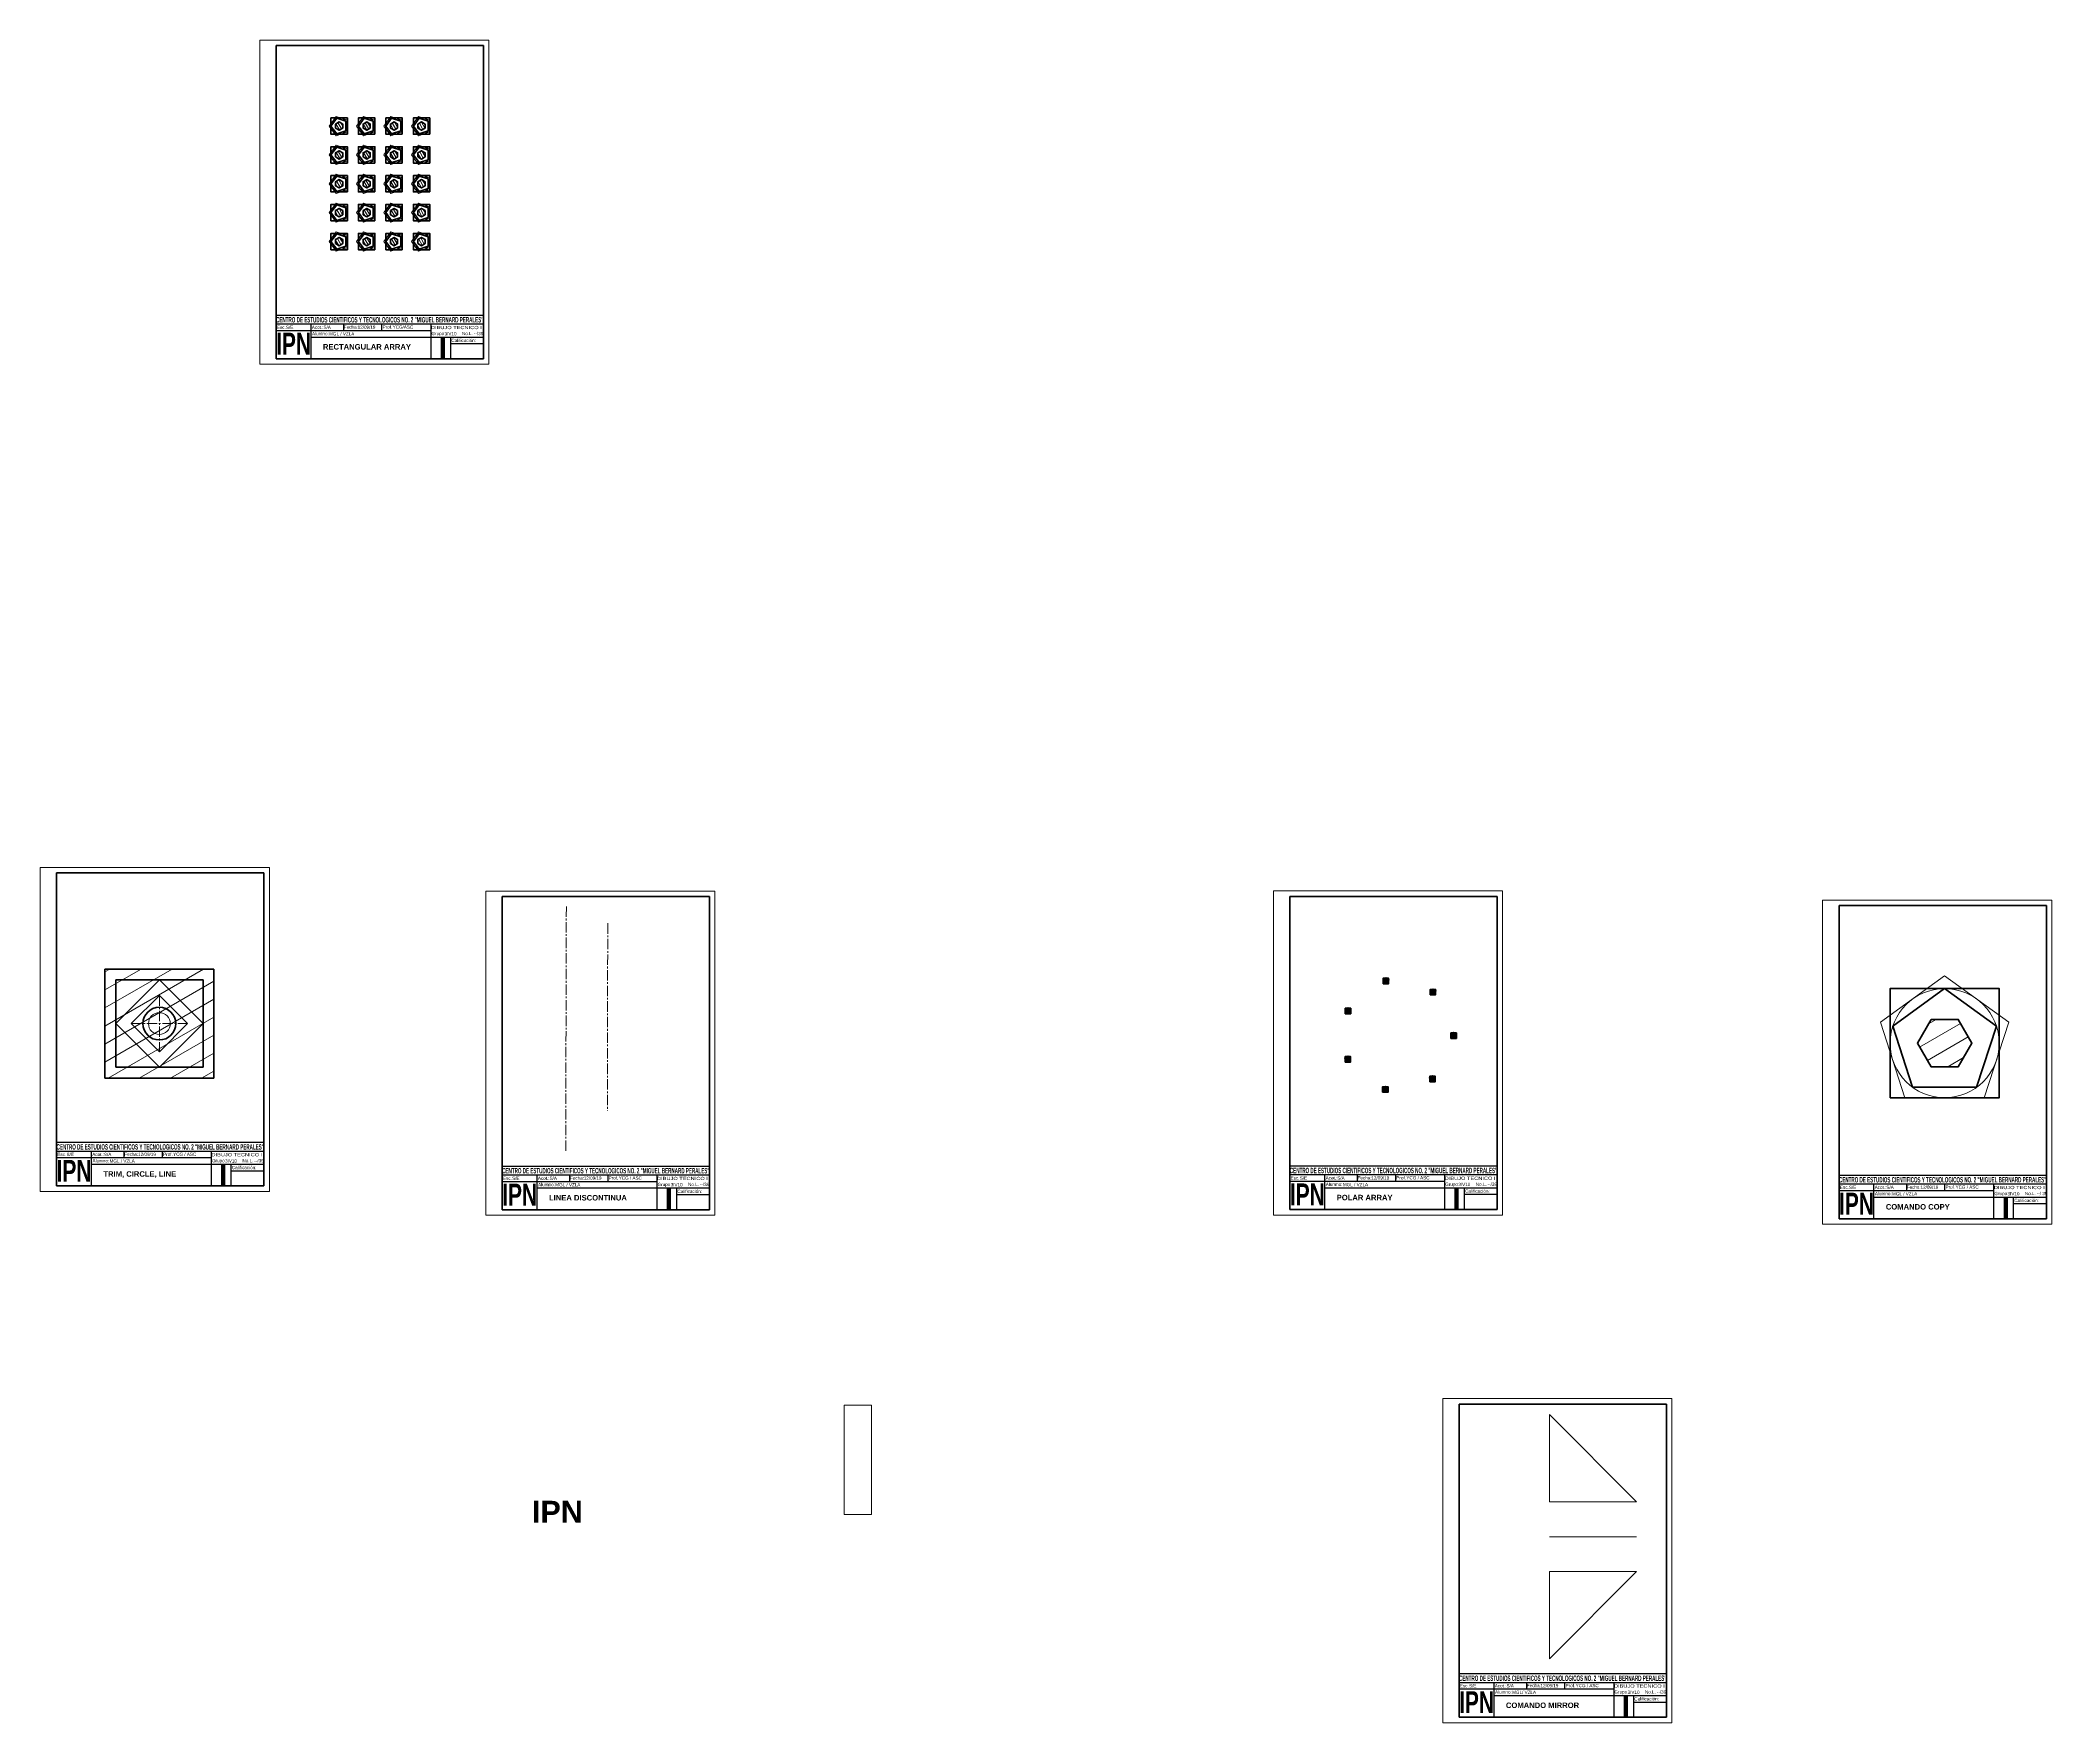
# Model space of a CAD drawing. Header units: millimetres. Extents: x 2447 to 4290, y 1220 to 2762.
import ezdxf
from ezdxf.enums import TextEntityAlignment as Align

# ---------------------------------------------------------------- set-up
doc = ezdxf.new("R2010")
doc.units = ezdxf.units.MM
doc.header["$LTSCALE"] = 0.5
doc.linetypes.add('CENTER2', pattern=[28.575, 19.05, -3.175, 3.175, -3.175])
for name, color, linetype, lineweight in [('Cuadro de Datos', 5, 'Continuous', 30), ('Linea Continua Gruesa', 4, 'Continuous', 70), ('Linea Continua Mediana', 5, 'Continuous', 50), ('Línea Continua Fina', 1, 'Continuous', 5), ('Línea de Ejes', 6, 'CENTER2', 5), ('Margen', 4, 'Continuous', 70)]:
    doc.layers.add(name, color=color, linetype=linetype, lineweight=lineweight)
doc.layers.add('Texto', color=1, linetype='Continuous')
doc.layers.add('Texto Títulos', color=1, linetype='Continuous')
doc.styles.add('IPN', font='', dxfattribs={"height": 20})
doc.styles.add('TEXT', font='arial.ttf', dxfattribs={"height": 3})
doc.styles.add('TÍTULO', font='', dxfattribs={"height": 5})
doc.styles.get('IPN').set_extended_font_data('Arial', bold=True)
doc.styles.get('TÍTULO').set_extended_font_data('Arial', bold=True)

# ---------------------------------------------------------------- blocks, each defined once
blk = doc.blocks.new('*U1')
at = {"layer": 'Línea Continua Fina'}
h = blk.add_hatch(dxfattribs=at)
h.set_pattern_fill('LINE', color=256, scale=0.225, angle=30)
h.set_pattern_definition([(30, (-246.08765, -94.8718), (-0.3571875, 0.6186669), [])])
h.paths.add_polyline_path([(-0.6, 0.8), (-1.2, -0.3), (-0.6, -1.4), (0.6, -1.4), (1.2, -0.3), (0.6, 0.8)])
at = {"layer": 'Linea Continua Gruesa'}
for points in [[(-2.5, -2.8), (2.5, -2.8), (2.5, 2.2), (-2.5, 2.2)], [(-0.6, 0.8), (-1.2, -0.3), (-0.6, -1.4), (0.6, -1.4), (1.2, -0.3), (0.6, 0.8)]]:
    blk.add_lwpolyline(points, close=True, dxfattribs=at)
at = {"layer": 'Linea Continua Mediana'}
blk.add_lwpolyline([(0, 2.2), (-2.4, 0.5), (-1.5, -2.3), (1.5, -2.3), (2.4, 0.5)], close=True, dxfattribs=at)
at = {"layer": 'Línea Continua Fina'}
blk.add_lwpolyline([(0, 2.8), (-2.9, 0.7), (-1.8, -2.8), (1.8, -2.8), (2.9, 0.7)], close=True, dxfattribs=at)
blk.add_circle((0, -0.3), 2.5, dxfattribs=at)
blk = doc.blocks.new('*U2')
at = {"layer": 'Línea Continua Fina', "color": 0, "linetype": 'ByBlock', "lineweight": -2, "transparency": 16777216}
for p in [(229.1, 119.7), (272.2, 109.6), (194.4, 92.3), (291.2, 69.7), (194.2, 48), (228.6, 20.3), (271.8, 29.9)]:
    blk.add_blockref('*U1', p, dxfattribs=at)
blk = doc.blocks.new('*U3')
at = {"layer": 'Línea Continua Fina'}
h = blk.add_hatch(dxfattribs=at)
h.set_pattern_fill('LINE', color=256, scale=0.675, angle=30)
h.set_pattern_definition([(30, (-738.263, -284.6154), (-1.0715625, 1.8560007), [])])
h.paths.add_polyline_path([(-1.9, 2.4), (-3.8, -0.9), (-1.9, -4.1), (1.9, -4.1), (3.8, -0.9), (1.9, 2.4)])
at = {"layer": 'Linea Continua Gruesa'}
for points in [[(-7.5, -8.4), (7.5, -8.4), (7.5, 6.6), (-7.5, 6.6)], [(-1.9, 2.4), (-3.8, -0.9), (-1.9, -4.1), (1.9, -4.1), (3.8, -0.9), (1.9, 2.4)]]:
    blk.add_lwpolyline(points, close=True, dxfattribs=at)
at = {"layer": 'Linea Continua Mediana'}
blk.add_lwpolyline([(0, 6.6), (-7.1, 1.4), (-4.4, -7), (4.4, -7), (7.1, 1.4)], close=True, dxfattribs=at)
at = {"layer": 'Línea Continua Fina'}
blk.add_lwpolyline([(0, 8.4), (-8.8, 2), (-5.4, -8.4), (5.4, -8.4), (8.8, 2)], close=True, dxfattribs=at)
blk.add_circle((0, -0.9), 7.5, dxfattribs=at)
blk = doc.blocks.new('*U4')
at = {"layer": 'Línea Continua Fina', "color": 0, "linetype": 'ByBlock', "lineweight": -2, "transparency": 16777216}
for p in [(0, 75.5), (26.5, 75.5), (52.9, 75.5), (79.4, 75.5), (105.8, 75.5), (0, 50.3), (26.5, 50.3), (52.9, 50.3), (79.4, 50.3), (105.8, 50.3), (0, 25.2), (26.5, 25.2), (52.9, 25.2), (79.4, 25.2), (105.8, 25.2), (0, 0), (26.5, 0), (52.9, 0), (79.4, 0), (105.8, 0)]:
    blk.add_blockref('*U3', p, dxfattribs=at)
blk = doc.blocks.new('Cuadro de Datos Hoja A4')
at = {"layer": 'Cuadro de Datos'}
for p, q in [((15, 45), (205, 45)), ((15, 5), (15, 45)), ((15, 37), (205, 37)), ((47, 5), (47, 37)), ((77, 31), (77, 37)), ((112, 31), (112, 37)), ((157, 5), (157, 37)), ((205, 45), (205, 5)), ((15, 31), (157, 31)), ((47, 25), (205, 25)), ((175, 5), (175, 25)), ((175, 19), (205, 19)), ((205, 5), (15, 5))]:
    blk.add_line(p, q, dxfattribs=at)
at = {"layer": 'Línea Continua Fina'}
for p, q in [((0, 297), (210, 297)), ((0, 0), (0, 297)), ((210, 297), (210, 0)), ((210, 0), (0, 0))]:
    blk.add_line(p, q, dxfattribs=at)
at = {"layer": 'Margen'}
for p, q in [((15, 292), (205, 292)), ((15, 5), (15, 292)), ((205, 292), (205, 5)), ((205, 5), (15, 5))]:
    blk.add_line(p, q, dxfattribs=at)
at = {"layer": 'Línea Continua Fina', "color": 0}
for s, height, style, width, p, p2 in [('CENTRO DE ESTUDIOS CIENTIFICOS Y TECNOLOGICOS NO. 2 "MIGUEL BERNARD PERALES"', 5, 'TÍTULO', 0.597732, (15, 38.3), (205, 38.3)), ('IPN', 20, 'IPN', 0.687053, (15, 8.9), (47, 8.9)), ('DIBUJO TECNICO I', 3, 'TEXT', 1.23367, (156.9, 32.2), (203.5, 32.2))]:
    blk.add_text(s, height=height, dxfattribs=dict(at, style=style, width=width)).set_placement(p, p2, align=Align.FIT)
at = {"layer": 'Línea Continua Fina', "color": 0, "style": 'TEXT'}
for s, p in [('Esc.', (15.7, 32.4)), ('Acot.:', (47.7, 32.4)), ('Fecha:', (77.1, 32.6)), ('Prof. ', (112.6, 32.6)), ('Grupo              No.L.      ', (157.4, 26.7)), ('Calificación:', (175.6, 20.4))]:
    blk.add_text(s, height=3, dxfattribs=at).set_placement(p)
at = {"layer": 'Línea Continua Fina', "color": 0, "insert": (163.9, 25), "char_height": 20, "attachment_point": 1, "style": 'IPN'}
blk.add_mtext_dynamic_manual_height_columns('I', width=18, gutter_width=15, heights=[0], dxfattribs=at)
at = {"layer": 'Texto', "color": 0, "style": 'TEXT'}
blk.add_text('Alumno:', height=3, dxfattribs=at).set_placement((47.9, 26.6))
at = {"layer": 'Texto'}
for tag, p, height, style in [('ESC', (24.1, 32.4), 3, 'TEXT'), ('CUADRODEREFERENCIAS', (57.9, 13.5), 5, 'TÍTULO'), ('ACOT', (58.4, 32.4), 3, 'TEXT'), ('ALUMNO', (63.6, 26.4), 3, 'TEXT'), ('FECHA', (89.7, 32.5), 3, 'TEXT'), ('PROF', (121.8, 32.6), 3, 'TEXT'), ('GRUPO', (169.4, 26.5), 3, 'TEXT'), ('NO', (196.2, 26.7), 3, 'TEXT')]:
    blk.add_attdef(tag, p, '', height=height, dxfattribs=dict(at, style=style))

msp = doc.modelspace()

# ---------------------------------------------------------------- hatches: boundary and pattern name
at = {"layer": 'Línea Continua Fina'}
h = msp.add_hatch(dxfattribs=at)
h.set_pattern_fill('LINE', color=256, scale=4.5, angle=30)
h.set_pattern_definition([(30, (-194.65, 52.07), (-7.14375, 12.37334), [])])
h.paths.add_polyline_path([(2605.9, 1910.9), (2505.9, 1910.9), (2505.9, 1810.9), (2605.9, 1810.9)])
h = msp.add_hatch(dxfattribs=at)
h.set_pattern_fill('LINE', color=256, scale=4.5, angle=30)
h.set_pattern_definition([(30, (-729.703, -48.529), (-7.14375, 12.373338), [])])
h.paths.add_polyline_path([(4179.6, 1864.7), (4167.1, 1843), (4179.6, 1821.4), (4204.6, 1821.4), (4217.1, 1843), (4204.6, 1864.7)])

# ---------------------------------------------------------------- linework, layer by layer
at = {"layer": 'Linea Continua Gruesa'}
for p, q in [((2605.9, 1910.9), (2505.9, 1910.9)), ((2505.9, 1910.9), (2505.9, 1810.9)), ((2555.9, 1900.9), (2515.9, 1860.9)), ((2595.9, 1860.9), (2555.9, 1900.9)), ((2605.9, 1910.9), (2605.9, 1810.9)), ((2515.9, 1860.9), (2555.9, 1820.9)), ((2555.9, 1820.9), (2595.9, 1860.9)), ((2505.9, 1810.9), (2605.9, 1810.9))]:
    msp.add_line(p, q, dxfattribs=at)
for points in [[(4142.1, 1793), (4242.1, 1793), (4242.1, 1893), (4142.1, 1893)], [(4179.6, 1864.7), (4167.1, 1843), (4179.6, 1821.4), (4204.6, 1821.4), (4217.1, 1843), (4204.6, 1864.7)]]:
    msp.add_lwpolyline(points, close=True, dxfattribs=at)
at = {"layer": 'Linea Continua Mediana'}
for p, q in [((2595.9, 1900.9), (2515.9, 1900.9)), ((2515.9, 1900.9), (2515.9, 1820.9)), ((2595.9, 1900.9), (2595.9, 1820.9)), ((2555.9, 1886.8), (2530.1, 1860.9)), ((2581.8, 1860.9), (2555.9, 1886.8)), ((2555.9, 1835.1), (2530.1, 1860.9)), ((2555.9, 1835.1), (2581.8, 1860.9)), ((2515.9, 1820.9), (2595.9, 1820.9))]:
    msp.add_line(p, q, dxfattribs=at)
msp.add_lwpolyline([(4192.1, 1893), (4144.5, 1858.5), (4162.7, 1802.6), (4221.4, 1802.6), (4239.6, 1858.5)], close=True, dxfattribs=at)
msp.add_circle((2555.9, 1860.9), 15, dxfattribs=at)
at = {"layer": 'Línea Continua Fina'}
msp.add_line((3909.8, 1390.7), (3829.8, 1390.7), dxfattribs=at)
for points in [[(4192.1, 1904.8), (4133.3, 1862.1), (4155.7, 1793), (4228.4, 1793), (4250.8, 1862.1)], [(3183.5, 1411.1), (3208.5, 1411.1), (3208.5, 1511.1), (3183.5, 1511.1)], [(3909.8, 1422.7), (3829.8, 1422.7), (3829.8, 1502.7)], [(3909.8, 1358.7), (3829.8, 1358.7), (3829.8, 1278.7)]]:
    msp.add_lwpolyline(points, close=True, dxfattribs=at)
for centre, radius in [((4192.1, 1843), 50), ((2555.9, 1860.9), 10)]:
    msp.add_circle(centre, radius, dxfattribs=at)
at = {"layer": 'Línea de Ejes'}
for p, q in [((2928.3, 1744.4), (2928.9, 1968.4)), ((2966.8, 1952.8), (2966.6, 1781.1)), ((2555.9, 1886.8), (2555.9, 1835.1)), ((2530.1, 1860.9), (2581.8, 1860.9))]:
    msp.add_line(p, q, dxfattribs=at)

# ---------------------------------------------------------------- block references
at = {"layer": 'Línea Continua Fina', "rotation": 90.00000000000001}
msp.add_blockref('*U4', (2795.3, 2577.6), dxfattribs=at)
at = {"layer": 'Línea Continua Fina'}
msp.add_blockref('*U2', (3450.9, 1780.5), dxfattribs=at)
at = {"layer": 'Texto'}
for p, values in [((2647.9, 2465.1), {'CUADRODEREFERENCIAS': 'RECTANGULAR ARRAY', 'NO': '--/39', 'GRUPO': '3IV10', 'PROF': 'YCG/ASC', 'ACOT': 'S/A', 'ESC': 'S/E', 'ALUMNO': 'MGL / VZLA', 'FECHA': '12/09/19'}), ((2446.7, 1707.1), {'CUADRODEREFERENCIAS': 'TRIM, CIRCLE, LINE ', 'NO': '--/39', 'GRUPO': '3IV10', 'PROF': 'YCG / ASC', 'ACOT': 'S/A', 'ESC': 'S/E', 'ALUMNO': 'MGL / VZLA', 'FECHA': '12/09/19'}), ((2855.1, 1685.3), {'CUADRODEREFERENCIAS': 'LINEA DISCONTINUA', 'NO': '--/39', 'GRUPO': '3IV10', 'PROF': 'YCG / ASC', 'ACOT': 'S/A', 'ESC': 'S/E', 'ALUMNO': 'MGL / VZLA', 'FECHA': '12/09/19'}), ((3577, 1685.5), {'CUADRODEREFERENCIAS': 'POLAR ARRAY', 'NO': '--/39', 'GRUPO': '3IV10', 'PROF': 'YCG / ASC', 'ACOT': 'S/A', 'ESC': 'S/E', 'ALUMNO': 'MGL / VZLA', 'FECHA': '12/09/19'}), ((4080.3, 1677), {'CUADRODEREFERENCIAS': 'COMANDO COPY', 'NO': '--/ 39', 'GRUPO': '3IV10', 'PROF': 'YCG / ASC', 'ACOT': 'S/A', 'ESC': 'S/E', 'ALUMNO': 'MGL / VZLA', 'FECHA': '12/09/19'}), ((3732.1, 1220.2), {'CUADRODEREFERENCIAS': 'COMANDO MIRROR', 'NO': '--/39', 'GRUPO': '3IV10', 'PROF': 'YCG / ASC', 'ACOT': 'S/A', 'ESC': 'S/E', 'ALUMNO': 'MGL/ VZLA', 'FECHA': '12/09/19'})]:
    msp.add_blockref('Cuadro de Datos Hoja A4', p, dxfattribs=at).add_auto_attribs(values)

# ---------------------------------------------------------------- texts
at = {"layer": 'Texto Títulos', "style": 'IPN'}
msp.add_text('IPN', height=20, dxfattribs=at).set_placement((2897.4, 1403.6))

doc.saveas('drawing.dxf')
